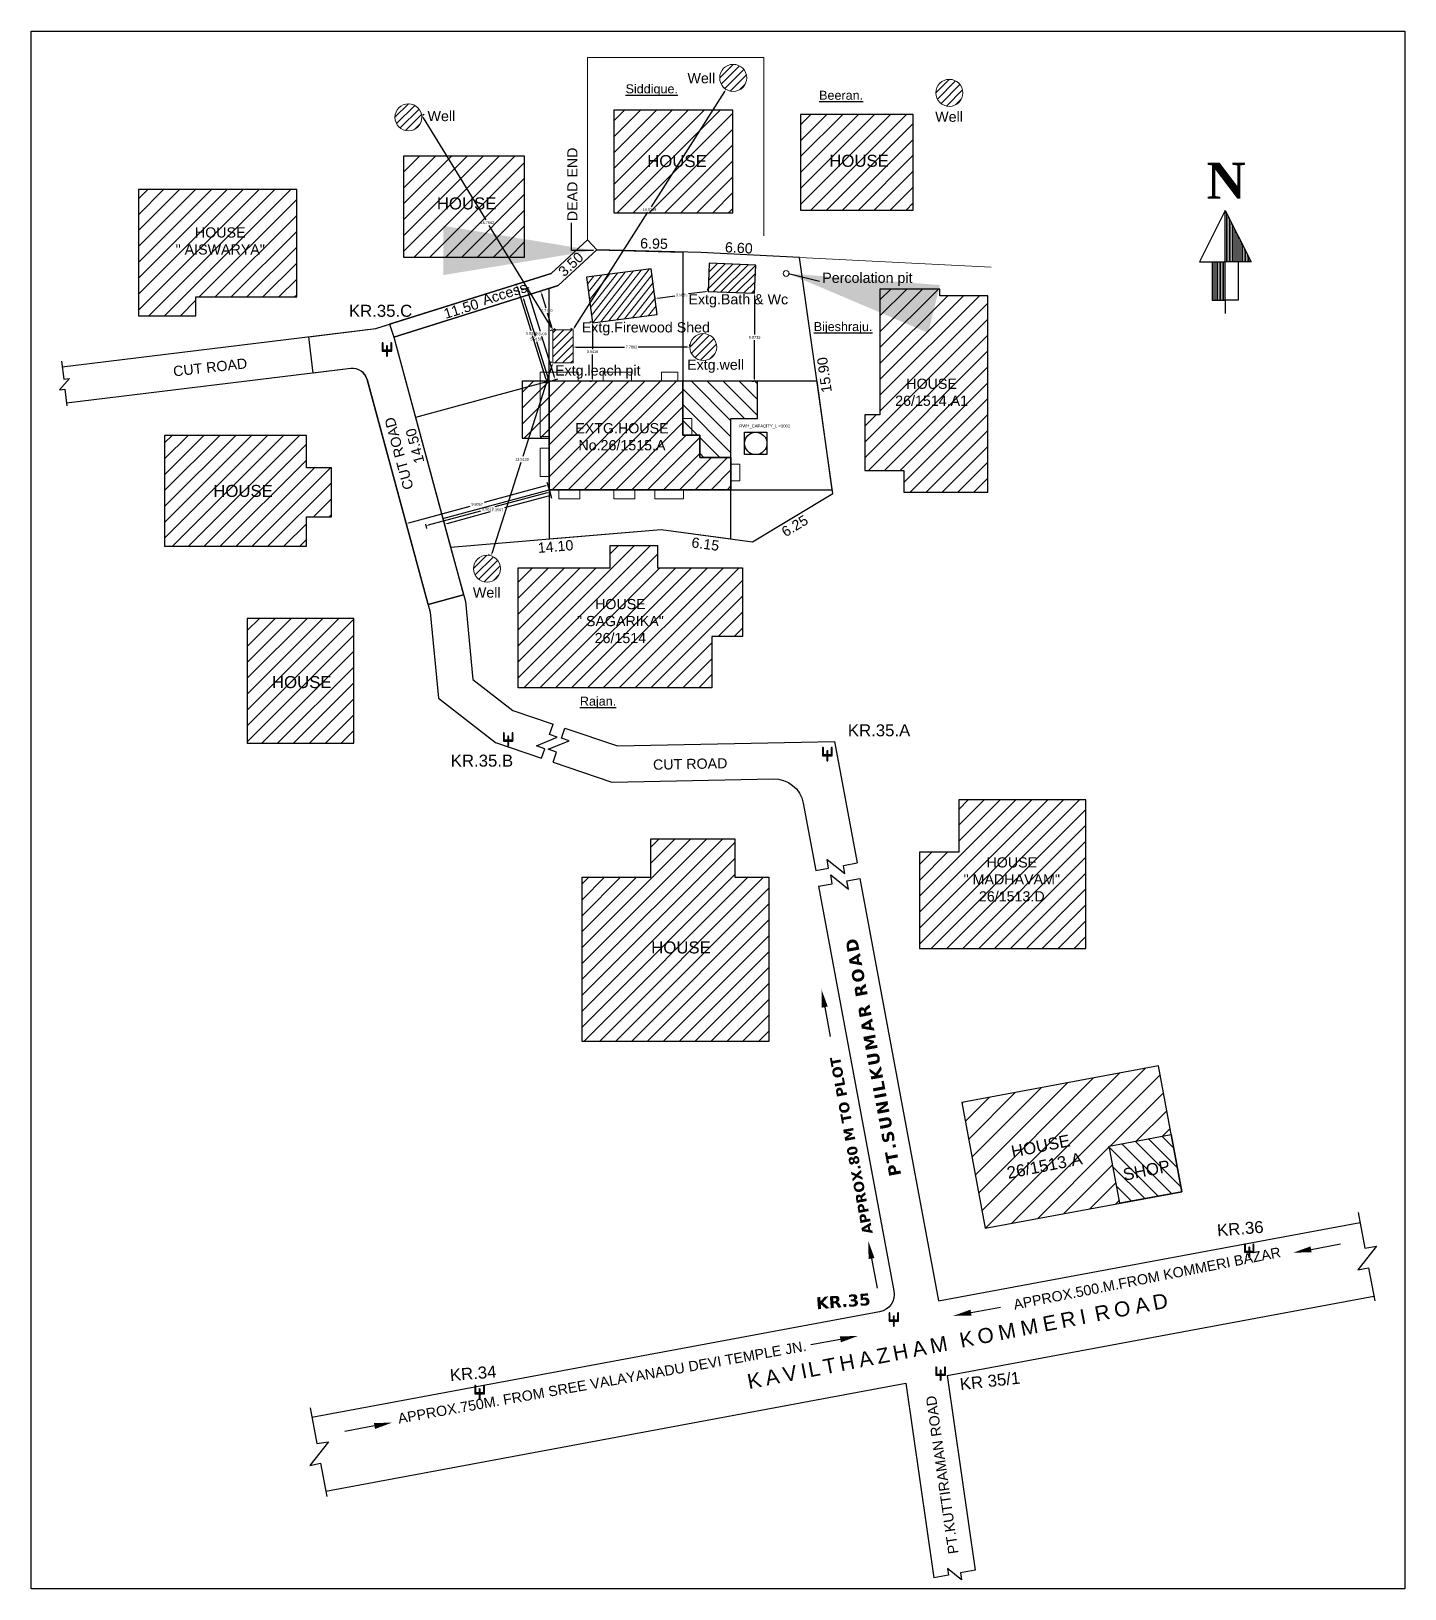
# Model space of a CAD drawing. Header units: metres. Extents: x 14 to 203, y 4 to 269.
# Drawn here: x 63.6 to 155.3, y 3.6 to 107.6 of the extents above; entities that cross this region are included whole.
import ezdxf

# ---------------------------------------------------------------- set-up
doc = ezdxf.new("R2010")
doc.units = ezdxf.units.M
doc.header["$MEASUREMENT"] = 0
doc.linetypes.add('ACAD_ISO02W100', pattern=[15, 12, -3])
for name, color, linetype, plot in [('BLK_1_COVERED_AREA', 140, 'Continuous', False), ('CULD_1', 6, 'Continuous', False), ('DIST_BETWEEN_BLK_2_BLK_1', 130, 'Continuous', False), ('DIST_BETWEEN_BLK_2_BLK_3', 130, 'Continuous', False), ('DIST_BETWEEN_BLK_3_BLK_1', 130, 'Continuous', False), ('DIST_CL_ROAD', 7, 'Continuous', False), ('DIST_WELL', 7, 'Continuous', False), ('LANE_1', 5, 'Continuous', False), ('PLOT_BOUNDARY', 70, 'Continuous', False), ('RWH', 130, 'Continuous', False), ('SHORTEST_DIST_TO_ROAD', 7, 'Continuous', False), ('WASTE_DISPOSAL', 7, 'Continuous', False), ('WELL', 7, 'Continuous', False)]:
    doc.layers.add(name, color=color, linetype=linetype, plot=plot)
for name, color, linetype in [('BLK_1_LVL_0_BLDG_FOOT_PRINT', 1, 'Continuous'), ('BLK_2_COVERED_AREA', 140, 'Continuous'), ('BLK_2_LVL_0_BLDG_FOOT_PRINT', 1, 'Continuous'), ('BLK_3_COVERED_AREA', 140, 'Continuous'), ('BLK_3_LVL_0_BLDG_FOOT_PRINT', 1, 'Continuous'), ('BLK_3_LVL_0_FRONT_YARD', 2, 'Continuous'), ('BLK_3_LVL_0_REAR_YARD', 11, 'Continuous'), ('BLK_3_LVL_0_SIDE_YARD1', 171, 'Continuous'), ('BLK_3_LVL_0_SIDE_YARD2', 102, 'Continuous'), ('BLK_3_MAX_HEIGHT_CAL', 7, 'Continuous'), ('BLK_3_SHADE_OVERHANG', 6, 'Continuous')]:
    doc.layers.add(name, color=color, linetype=linetype)
doc.styles.get("Standard").update_dxf_attribs({"font": 'ARIAL.TTF'})
doc.dimstyles.get("Standard").update_dxf_attribs({"dimtxt": 0.18, "dimasz": 0.18, "dimexe": 0.18, "dimexo": 0.0625, "dimgap": 0.09, "dimtad": 0, "dimtih": 1, "dimtoh": 1, "dimdec": 4, "dimzin": 0, "dimdsep": 46, "dimtxsty": 'Standard', "dimcen": 0.09, "dimadec": 0, "dimazin": 0, "dimtfac": 1, "dimtdec": 4, "dimtofl": 0, "dimtmove": 0, "dimatfit": 3, "dimfxl": 1, "dimtolj": 1, "dimtzin": 0, "dimarcsym": 0})
doc.dimstyles.new('two', dxfattribs={"dimtxt": 15, "dimasz": 10, "dimexe": 0.18, "dimexo": 0.0625, "dimgap": 0.09, "dimtad": 0, "dimdec": 0, "dimzin": 0, "dimdsep": 46, "dimtxsty": 'Standard', "dimcen": 0.09, "dimadec": 0, "dimazin": 0, "dimtfac": 1, "dimtdec": 0, "dimtofl": 0, "dimtmove": 0, "dimatfit": 3, "dimfxl": 0.18, "dimtolj": 1, "dimtzin": 0, "dimarcsym": 0})
pattern_1 = [(45, (-4723.24305, 377.61455), (-0.265165043, 0.265165043), [])]
pattern_2 = [(45, (-4723.24305, 377.61455), (-0.53033009, 0.53033009), [])]

msp = doc.modelspace()

# ---------------------------------------------------------------- texts
at = {"ltscale": 1.5}
for s, insert, char_height, width, attachment_point in [('\\A1;{\\LSiddique.}', (103.28073, 104.01739), 0.6, 3.0150414, 1), ('Well', (108.33439, 104.42158), 0.68, 2.0170148, 5), ('\\A1;{\\LBeeran.}', (116.19249, 103.5886), 0.6, 3.0150414, 1), ('Well', (90.99388, 101.89723), 0.68, 2.0170148, 5), ('Well', (124.86088, 101.85139), 0.68, 2.0170148, 5), ('HOUSE', (106.70969, 98.8926), 0.8, 1.032507, 5), ('HOUSE', (118.85539, 98.91217), 0.8, 1.032507, 5), ('HOUSE', (92.67835, 96.06688), 0.8, 1.032507, 5), ('HOUSE\\P" AISWARYA"', (76.24014, 94.47679), 0.68, 6.6242416, 2), ('\\A1;Percolation pit', (116.40192, 91.45116), 0.68, 7.3865228, 1), ('\\A1;Extg.Bath & Wc', (107.47572, 90.01821), 0.68, 7.3865228, 1), ('\\A1;Extg.Firewood Shed', (100.35785, 88.14659), 0.68, 9.6835609, 1), ('\\A1;{\\LBijeshraju.}', (115.83456, 88.1554), 0.6, 4.2691906, 1), ('\\A1;Extg.leach pit', (98.57646, 85.27098), 0.68, 6.7212225, 1), ('\\A1;Extg.well', (107.38679, 85.65534), 0.68, 4.297422, 1), ('HOUSE\\P26/1514.A1', (123.69677, 84.38245), 0.68, 4.3052381, 2), ('EXTG.HOUSE\\PNo.26/1515.A', (103.04023, 80.50289), 0.68, 1.032507, 5), ('HOUSE', (77.75997, 76.88819), 0.8, 1.032507, 5), ('Well', (94.0197, 70.10875), 0.68, 2.0170148, 5), ('HOUSE\\P" SAGARIKA"\\P26/1514', (102.93565, 69.68498), 0.68, 6.6242416, 2), ('HOUSE', (81.67831, 64.13223), 0.8, 1.032507, 5), ('\\A1;{\\LRajan.}', (100.2331, 63.16776), 0.6, 3.0150414, 1), ('HOUSE\\P" MADHAVAM"\\P26/1513.D', (129.04682, 52.45105), 0.68, 6.6242416, 2), ('HOUSE', (106.97871, 46.42951), 0.8, 1.032507, 5)]:
    msp.add_mtext(s, dxfattribs=dict(at, insert=insert, char_height=char_height, width=width, attachment_point=attachment_point))
for s, insert, char_height, width, attachment_point, rotation in [('\\A1;DEAD END', (99.73083, 97.34373), 0.68, 5.5489848, 5, 90), ('\\A1;KR.36', (145.87098, 27.39425), 0.8, 0.08, 9, 4.4740945), ('\\A1;{\\fVerdana|b1|i0|c0|p34;KR.35}', (119.65325, 22.56069), 0.8, 0.08, 9, 4.4740945), ('\\A1;KR.34', (94.69008, 17.73724), 0.8, 0.08, 9, 4.4740945)]:
    msp.add_mtext(s, dxfattribs=dict(at, insert=insert, char_height=char_height, width=width, attachment_point=attachment_point, rotation=rotation))
at = {"ltscale": 2, "insert": (142.03865, 98.78368), "char_height": 2.4, "width": 2.5320436, "attachment_point": 1}
msp.add_mtext('{\\fDutch801 Rm BT|b1|i0|c0|p18;N}', dxfattribs=at)
at = {"ltscale": 1.5}
for s, insert, char_height, attachment_point, rotation in [('\\A1;6.95', (105.17787, 93.38929), 0.68, 5, 358.5696649), ('\\A1;3.50', (99.63206, 92.01009), 0.68, 5, 42.7683055), ('\\A1;6.60', (110.8389, 93.10498), 0.68, 5, 357.1046018), ('\\A1;Access', (95.21015, 90.05158), 0.68, 5, 17.4307101), ('\\A1;11.50', (92.31344, 89.04153), 0.68, 5, 17.4307101), ('\\A1;CUT ROAD', (75.56463, 85.13621), 0.68, 5, 6.3938049), ('\\A1;15.90', (116.54894, 84.63163), 0.68, 5, 98.0012032), ('\\A1;CUT ROAD', (88.16949, 79.39077), 0.68, 5, 105.169555), ('\\A1;14.50', (89.23454, 79.89485), 0.68, 5, 105.169555), ('\\A1;6.25', (114.57153, 74.55811), 0.68, 5, 31.0657981), ('\\A1;6.15', (108.60641, 73.34436), 0.68, 5, 352.27754), ('\\A1;14.10', (98.60929, 73.18344), 0.68, 5, 4.7411094), ('\\A1;CUT ROAD', (107.59309, 58.67547), 0.68, 5, 1.1706142), ('\\A1;{\\fVerdana|b1|i0|c0|p34;\\T1.15;PT.SUNILKUMAR ROAD}', (119.80227, 39.16749), 0.8, 5, 100.5355863), ('\\A1;{\\fVerdana|b1|i0|c0|p34;APPROX.80 M TO PLOT}', (118.34617, 33.22305), 0.68, 5, 100.5355863), ('\\A1;KR 35/1', (129.55285, 18.13788), 0.8, 3, 6.3533518), ('\\A1;PT.KUTTIRAMAN ROAD', (124.40652, 11.24957), 0.68, 5, 98.1806505)]:
    msp.add_mtext(s, dxfattribs=dict(at, insert=insert, char_height=char_height, attachment_point=attachment_point, rotation=rotation))
at = {"ltscale": 1.5, "char_height": 0.8}
for s, insert, attachment_point in [('\\A1;KR.35.C', (89.04794, 88.49628), 9), ('\\A1;KR.35.A', (118.11064, 61.32172), 1), ('\\A1;KR.35.B', (95.78002, 58.48678), 9)]:
    msp.add_mtext(s, dxfattribs=dict(at, insert=insert, attachment_point=attachment_point))
at = {"ltscale": 2, "attachment_point": 5}
for s, insert, char_height, width, rotation in [('HOUSE\\P26/1513.A', (131.10003, 32.53018), 0.8, 8.5774228, 11.2011999), ('SHOP', (138.03238, 31.56568), 0.8, 3.9588018, 11.2011999), ('APPROX.500.M.FROM KOMMERI BAZAR', (138.07545, 24.35563), 0.68, 19.6957041, 11.2011999), ('{\\T1.3;KAVILTHAZHAM KOMMERI ROAD}', (125.57808, 20.20582), 1, 28.1603687, 11.0096449), ('APPROX.750M. FROM SREE VALAYANADU DEVI TEMPLE JN.', (101.71242, 17.42772), 0.68, 31.0201218, 10.128623)]:
    msp.add_mtext(s, dxfattribs=dict(at, insert=insert, char_height=char_height, width=width, rotation=rotation))
at = {"layer": 'RWH', "ltscale": 1.5, "insert": (112.56702, 81.32443), "char_height": 0.2, "width": 3.4844712, "attachment_point": 2}
msp.add_mtext('{\\fArial|b0|i0|c186|p34;RWH_CAPACITY_L =}3002', dxfattribs=at)

# ---------------------------------------------------------------- blocks, each defined once
blk = doc.blocks.new('*D89')
at = {"layer": 'Defpoints', "color": 0, "transparency": 16777216}
for p in [(99.78, 86.49), (99.78, 86.49), (107.56, 86.49)]:
    blk.add_point(p, dxfattribs=at)
at = {"layer": 'DIST_WELL', "color": 0, "lineweight": -2, "transparency": 16777216}
for p, q in [((99.78, 86.55), (99.78, 86.67)), ((99.96, 86.49), (103.21, 86.49)), ((107.38, 86.49), (104.13, 86.49)), ((107.56, 86.55), (107.56, 86.67))]:
    blk.add_line(p, q, dxfattribs=at)
at = {"layer": 'DIST_WELL', "color": 0, "transparency": 16777216}
for points in [[(99.96, 86.52), (99.96, 86.46), (99.78, 86.49)], [(107.38, 86.52), (107.38, 86.46), (107.56, 86.49)]]:
    blk.add_solid(points, dxfattribs=at)
at = {"layer": 'DIST_WELL', "color": 0, "transparency": 16777216, "insert": (103.67, 86.49), "char_height": 0.18, "attachment_point": 5}
blk.add_mtext('\\A1;7.7862', dxfattribs=at)
blk = doc.blocks.new('*D90')
at = {"layer": 'Defpoints', "color": 0, "transparency": 16777216}
for p in [(97.61, 90.22), (97.61, 90.22), (98.43, 87.64)]:
    blk.add_point(p, dxfattribs=at)
at = {"layer": 'DIST_WELL', "color": 0, "lineweight": -2, "transparency": 16777216}
for p, q in [((97.55, 90.2), (97.44, 90.17)), ((97.67, 90.05), (97.96, 89.11)), ((98.37, 87.81), (98.08, 88.75)), ((98.37, 87.62), (98.25, 87.58))]:
    blk.add_line(p, q, dxfattribs=at)
at = {"layer": 'DIST_WELL', "color": 0, "transparency": 16777216}
for points in [[(97.7, 90.06), (97.64, 90.04), (97.61, 90.22)], [(98.4, 87.82), (98.34, 87.8), (98.43, 87.64)]]:
    blk.add_solid(points, dxfattribs=at)
at = {"layer": 'DIST_WELL', "color": 0, "transparency": 16777216, "insert": (98.02, 88.93), "char_height": 0.18, "attachment_point": 5}
blk.add_mtext('\\A1;2.7110', dxfattribs=at)
blk = doc.blocks.new('*D91')
at = {"layer": 'Defpoints', "color": 0, "transparency": 16777216}
for p in [(89.69, 101.93), (89.69, 101.93), (98.43, 87.64)]:
    blk.add_point(p, dxfattribs=at)
at = {"layer": 'DIST_WELL', "color": 0, "lineweight": -2, "transparency": 16777216}
for p, q in [((89.74, 101.97), (89.84, 102.03)), ((89.78, 101.78), (93.95, 94.97)), ((98.33, 87.79), (94.17, 94.6)), ((98.48, 87.67), (98.58, 87.73))]:
    blk.add_line(p, q, dxfattribs=at)
at = {"layer": 'DIST_WELL', "color": 0, "transparency": 16777216}
for points in [[(89.81, 101.8), (89.76, 101.76), (89.69, 101.93)], [(98.36, 87.81), (98.31, 87.77), (98.43, 87.64)]]:
    blk.add_solid(points, dxfattribs=at)
at = {"layer": 'DIST_WELL', "color": 0, "transparency": 16777216, "insert": (94.06, 94.79), "char_height": 0.18, "attachment_point": 5}
blk.add_mtext('\\A1;16.7562', dxfattribs=at)
blk = doc.blocks.new('*D92')
at = {"layer": 'Defpoints', "color": 0, "transparency": 16777216}
for p in [(109.98, 103.69), (109.98, 103.69), (99.78, 87.64)]:
    blk.add_point(p, dxfattribs=at)
at = {"layer": 'DIST_WELL', "color": 0, "lineweight": -2, "transparency": 16777216}
for p, q in [((109.88, 103.54), (104.99, 95.84)), ((109.93, 103.72), (109.83, 103.79)), ((99.87, 87.79), (104.76, 95.48)), ((99.72, 87.67), (99.62, 87.73))]:
    blk.add_line(p, q, dxfattribs=at)
at = {"layer": 'DIST_WELL', "color": 0, "transparency": 16777216}
for points in [[(109.86, 103.55), (109.91, 103.52), (109.98, 103.69)], [(99.85, 87.8), (99.9, 87.77), (99.78, 87.64)]]:
    blk.add_solid(points, dxfattribs=at)
at = {"layer": 'DIST_WELL', "color": 0, "transparency": 16777216, "insert": (104.88, 95.66), "char_height": 0.18, "attachment_point": 5}
blk.add_mtext('\\A1;19.0209', dxfattribs=at)
blk = doc.blocks.new('*D93')
at = {"layer": 'Defpoints', "color": 0, "transparency": 16777216}
for p in [(98.43, 85.44), (94.31, 72.56), (94.31, 72.56)]:
    blk.add_point(p, dxfattribs=at)
at = {"layer": 'DIST_WELL', "color": 0, "lineweight": -2, "transparency": 16777216}
for p, q in [((98.37, 85.26), (96.43, 79.18)), ((98.37, 85.46), (98.25, 85.49)), ((94.37, 72.74), (96.31, 78.82)), ((94.25, 72.58), (94.14, 72.62))]:
    blk.add_line(p, q, dxfattribs=at)
at = {"layer": 'DIST_WELL', "color": 0, "transparency": 16777216}
for points in [[(98.34, 85.27), (98.4, 85.26), (98.43, 85.44)], [(94.34, 72.74), (94.39, 72.73), (94.31, 72.56)]]:
    blk.add_solid(points, dxfattribs=at)
at = {"layer": 'DIST_WELL', "color": 0, "transparency": 16777216, "insert": (96.37, 79), "char_height": 0.18, "attachment_point": 5}
blk.add_mtext('\\A1;13.5133', dxfattribs=at)
blk = doc.blocks.new('*D94')
at = {"layer": 'Defpoints', "color": 0, "transparency": 16777216}
for p in [(98.19, 76.97), (91.09, 75.05), (91.19, 74.67)]:
    blk.add_point(p, dxfattribs=at)
at = {"layer": 'SHORTEST_DIST_TO_ROAD', "color": 0, "lineweight": -2, "transparency": 16777216}
for p, q in [((98.21, 76.91), (98.34, 76.42)), ((98.12, 76.55), (95.21, 75.76)), ((91.11, 74.99), (91.24, 74.5)), ((91.37, 74.72), (94.28, 75.51))]:
    blk.add_line(p, q, dxfattribs=at)
at = {"layer": 'SHORTEST_DIST_TO_ROAD', "color": 0, "transparency": 16777216}
for points in [[(98.11, 76.58), (98.13, 76.52), (98.29, 76.6)], [(91.36, 74.75), (91.38, 74.69), (91.19, 74.67)]]:
    blk.add_solid(points, dxfattribs=at)
at = {"layer": 'SHORTEST_DIST_TO_ROAD', "color": 0, "transparency": 16777216, "insert": (94.74, 75.63), "char_height": 0.18, "attachment_point": 5}
blk.add_mtext('\\A1;7.3567', dxfattribs=at)
blk = doc.blocks.new('*D66')
at = {"layer": 'Defpoints', "color": 0, "transparency": 16777216}
for p in [(98.19, 76.97), (89.91, 74.73), (89.95, 74.57)]:
    blk.add_point(p, dxfattribs=at)
at = {"layer": 'DIST_CL_ROAD', "color": 0, "lineweight": -2, "transparency": 16777216}
for p, q in [((98.21, 76.91), (98.28, 76.64)), ((98.06, 76.77), (94.56, 75.82)), ((90.13, 74.62), (93.63, 75.57)), ((89.93, 74.67), (90, 74.39))]:
    blk.add_line(p, q, dxfattribs=at)
at = {"layer": 'DIST_CL_ROAD', "color": 0, "transparency": 16777216}
for points in [[(98.05, 76.8), (98.07, 76.74), (98.24, 76.81)], [(90.12, 74.64), (90.13, 74.59), (89.95, 74.57)]]:
    blk.add_solid(points, dxfattribs=at)
at = {"layer": 'DIST_CL_ROAD', "color": 0, "transparency": 16777216, "insert": (94.09, 75.69), "char_height": 0.18, "attachment_point": 5}
blk.add_mtext('\\A1;8.5817', dxfattribs=at)
blk = doc.blocks.new('*D96')
at = {"layer": 'Defpoints', "color": 0, "transparency": 16777216}
for p in [(96.42, 89.85), (96.42, 89.85), (98.19, 84.2)]:
    blk.add_point(p, dxfattribs=at)
at = {"layer": 'SHORTEST_DIST_TO_ROAD', "color": 0, "lineweight": -2, "transparency": 16777216}
for p, q in [((96.36, 89.83), (96.25, 89.79)), ((96.47, 89.68), (97.25, 87.21)), ((98.14, 84.38), (97.36, 86.84)), ((98.13, 84.19), (98.02, 84.15))]:
    blk.add_line(p, q, dxfattribs=at)
at = {"layer": 'SHORTEST_DIST_TO_ROAD', "color": 0, "transparency": 16777216}
for points in [[(96.5, 89.69), (96.45, 89.67), (96.42, 89.85)], [(98.17, 84.39), (98.11, 84.37), (98.19, 84.2)]]:
    blk.add_solid(points, dxfattribs=at)
at = {"layer": 'SHORTEST_DIST_TO_ROAD', "color": 0, "transparency": 16777216, "insert": (97.31, 87.03), "char_height": 0.18, "attachment_point": 5}
blk.add_mtext('\\A1;5.9150', dxfattribs=at)
blk = doc.blocks.new('*D98')
at = {"layer": 'Defpoints', "color": 0, "transparency": 16777216}
for p in [(96.28, 90.28), (96.69, 90.41), (98.19, 84.2)]:
    blk.add_point(p, dxfattribs=at)
at = {"layer": 'DIST_CL_ROAD', "color": 0, "lineweight": -2, "transparency": 16777216}
for p, q in [((96.34, 90.3), (96.86, 90.46)), ((96.74, 90.24), (97.58, 87.55)), ((98.54, 84.5), (97.7, 87.19)), ((98.25, 84.22), (98.76, 84.38))]:
    blk.add_line(p, q, dxfattribs=at)
at = {"layer": 'DIST_CL_ROAD', "color": 0, "transparency": 16777216}
for points in [[(96.77, 90.25), (96.71, 90.23), (96.69, 90.41)], [(98.57, 84.51), (98.51, 84.49), (98.59, 84.33)]]:
    blk.add_solid(points, dxfattribs=at)
at = {"layer": 'DIST_CL_ROAD', "color": 0, "transparency": 16777216, "insert": (97.64, 87.37), "char_height": 0.18, "attachment_point": 5}
blk.add_mtext('\\A1;6.3700', dxfattribs=at)
blk = doc.blocks.new('*D99')
at = {"layer": 'BLK_3_MAX_HEIGHT_CAL', "color": 0, "lineweight": -2, "transparency": 16777216}
for p, q in [((97.94, 77.23), (93.84, 76.12)), ((98.18, 77.04), (98.06, 77.46)), ((88.82, 74.76), (92.91, 75.87)), ((88.71, 74.47), (88.6, 74.89))]:
    blk.add_line(p, q, dxfattribs=at)
at = {"layer": 'BLK_3_MAX_HEIGHT_CAL', "color": 0, "transparency": 16777216}
for points in [[(97.93, 77.26), (97.94, 77.21), (98.11, 77.28)], [(88.81, 74.79), (88.83, 74.73), (88.64, 74.72)]]:
    blk.add_solid(points, dxfattribs=at)
at = {"layer": 'Defpoints', "color": 0, "transparency": 16777216}
for p in [(98.19, 76.97), (88.64, 74.72), (88.73, 74.41)]:
    blk.add_point(p, dxfattribs=at)
at = {"layer": 'BLK_3_MAX_HEIGHT_CAL', "color": 0, "transparency": 16777216, "insert": (93.38, 76), "char_height": 0.18, "attachment_point": 5}
blk.add_mtext('\\A1;9.8067', dxfattribs=at)
blk = doc.blocks.new('*D100')
at = {"layer": 'BLK_3_MAX_HEIGHT_CAL', "color": 0, "lineweight": -2, "transparency": 16777216}
for p, q in [((96.09, 90.7), (95.82, 90.61)), ((96.05, 90.5), (96.96, 87.59)), ((97.98, 84.33), (97.07, 87.23)), ((98.13, 84.19), (97.87, 84.1))]:
    blk.add_line(p, q, dxfattribs=at)
at = {"layer": 'BLK_3_MAX_HEIGHT_CAL', "color": 0, "transparency": 16777216}
for points in [[(96.08, 90.51), (96.02, 90.49), (95.99, 90.67)], [(98.01, 84.34), (97.96, 84.32), (98.04, 84.16)]]:
    blk.add_solid(points, dxfattribs=at)
at = {"layer": 'Defpoints', "color": 0, "transparency": 16777216}
for p in [(95.99, 90.67), (96.15, 90.72), (98.19, 84.2)]:
    blk.add_point(p, dxfattribs=at)
at = {"layer": 'BLK_3_MAX_HEIGHT_CAL', "color": 0, "transparency": 16777216, "insert": (97.02, 87.41), "char_height": 0.18, "attachment_point": 5}
blk.add_mtext('\\A1;6.8250', dxfattribs=at)
blk = doc.blocks.new('*D104')
at = {"layer": 'Defpoints', "color": 0, "transparency": 16777216}
for p in [(105.25, 89.74), (105.25, 89.74), (108.79, 90.2)]:
    blk.add_point(p, dxfattribs=at)
at = {"layer": 'DIST_BETWEEN_BLK_2_BLK_1', "color": 0, "lineweight": -2, "transparency": 16777216}
for p, q in [((105.25, 89.8), (105.23, 89.92)), ((105.43, 89.76), (106.56, 89.91)), ((108.61, 90.18), (107.49, 90.03)), ((108.78, 90.26), (108.77, 90.38))]:
    blk.add_line(p, q, dxfattribs=at)
at = {"layer": 'DIST_BETWEEN_BLK_2_BLK_1', "color": 0, "transparency": 16777216}
for points in [[(105.43, 89.79), (105.44, 89.73), (105.25, 89.74)], [(108.61, 90.21), (108.62, 90.15), (108.79, 90.2)]]:
    blk.add_solid(points, dxfattribs=at)
at = {"layer": 'DIST_BETWEEN_BLK_2_BLK_1', "color": 0, "transparency": 16777216, "insert": (107.02, 89.97), "char_height": 0.18, "attachment_point": 5}
blk.add_mtext('\\A1;3.5685', dxfattribs=at)
blk = doc.blocks.new('*D105')
at = {"layer": 'Defpoints', "color": 0, "transparency": 16777216}
for p in [(111.89, 90.08), (111.89, 84.2), (111.89, 84.2)]:
    blk.add_point(p, dxfattribs=at)
at = {"layer": 'DIST_BETWEEN_BLK_3_BLK_1', "color": 0, "lineweight": -2, "transparency": 16777216}
for p, q in [((111.83, 90.08), (111.71, 90.08)), ((111.89, 89.9), (111.89, 87.32)), ((111.89, 84.38), (111.89, 86.96)), ((111.83, 84.2), (111.71, 84.2))]:
    blk.add_line(p, q, dxfattribs=at)
at = {"layer": 'DIST_BETWEEN_BLK_3_BLK_1', "color": 0, "transparency": 16777216}
for points in [[(111.86, 89.9), (111.92, 89.9), (111.89, 90.08)], [(111.86, 84.38), (111.92, 84.38), (111.89, 84.2)]]:
    blk.add_solid(points, dxfattribs=at)
at = {"layer": 'DIST_BETWEEN_BLK_3_BLK_1', "color": 0, "transparency": 16777216, "insert": (111.89, 87.14), "char_height": 0.18, "attachment_point": 5}
blk.add_mtext('\\A1;5.8735', dxfattribs=at)
blk = doc.blocks.new('*D106')
at = {"layer": 'Defpoints', "color": 0, "transparency": 16777216}
for p in [(101.07, 88.15), (101.07, 84.2), (101.07, 84.2)]:
    blk.add_point(p, dxfattribs=at)
at = {"layer": 'DIST_BETWEEN_BLK_2_BLK_3', "color": 0, "lineweight": -2, "transparency": 16777216}
for p, q in [((101.01, 88.15), (100.89, 88.15)), ((101.07, 87.97), (101.07, 86.36)), ((101.07, 84.38), (101.07, 85.99)), ((101.01, 84.2), (100.89, 84.2))]:
    blk.add_line(p, q, dxfattribs=at)
at = {"layer": 'DIST_BETWEEN_BLK_2_BLK_3', "color": 0, "transparency": 16777216}
for points in [[(101.04, 87.97), (101.1, 87.97), (101.07, 88.15)], [(101.04, 84.38), (101.1, 84.38), (101.07, 84.2)]]:
    blk.add_solid(points, dxfattribs=at)
at = {"layer": 'DIST_BETWEEN_BLK_2_BLK_3', "color": 0, "transparency": 16777216, "insert": (101.07, 86.18), "char_height": 0.18, "attachment_point": 5}
blk.add_mtext('\\A1;3.9419', dxfattribs=at)

# ---------------------------------------------------------------- dimensions: what is measured, and where the dimension line sits
at = {"layer": 'BLK_3_MAX_HEIGHT_CAL', "color": 5}
dim = msp.add_aligned_dim(p1=(98.19203, 84.20472), p2=(96.1476, 90.71627), distance=0.16067, dimstyle='Standard', dxfattribs=at)
dim.commit()
dim.dimension.update_dxf_attribs({"geometry": '*D100', "text_midpoint": (97.01652, 87.41236)})
at = {"layer": 'BLK_3_MAX_HEIGHT_CAL', "color": 6}
dim = msp.add_aligned_dim(p1=(98.19203, 76.97472), p2=(88.72701, 74.40853), distance=-0.31774, dimstyle='Standard', dxfattribs=at)
dim.commit()
dim.dimension.update_dxf_attribs({"geometry": '*D99', "text_midpoint": (93.37638, 75.99829)})
at = {"layer": 'DIST_BETWEEN_BLK_2_BLK_1'}
dim = msp.add_aligned_dim(p1=(108.79173, 90.20212), p2=(105.25311, 89.74093), distance=0, dimstyle='Standard', dxfattribs=at)
dim.commit()
dim.dimension.update_dxf_attribs({"geometry": '*D104', "text_midpoint": (107.02242, 89.97153)})
at = {"layer": 'DIST_BETWEEN_BLK_2_BLK_3'}
dim = msp.add_aligned_dim(p1=(101.07411, 88.14659), p2=(101.07411, 84.20472), distance=0, dimstyle='Standard', dxfattribs=at)
dim.commit()
dim.dimension.update_dxf_attribs({"geometry": '*D106', "text_midpoint": (101.07411, 86.17565)})
at = {"layer": 'DIST_BETWEEN_BLK_3_BLK_1'}
dim = msp.add_aligned_dim(p1=(111.88926, 90.07819), p2=(111.88926, 84.20472), distance=0, dimstyle='Standard', dxfattribs=at)
dim.commit()
dim.dimension.update_dxf_attribs({"geometry": '*D105', "text_midpoint": (111.88926, 87.14145)})
at = {"layer": 'DIST_CL_ROAD', "color": 5}
dim = msp.add_aligned_dim(p1=(98.192033, 84.204716), p2=(96.283898, 90.282164), distance=-0.420481, dimstyle='Standard', dxfattribs=at)
dim.commit()
dim.dimension.update_dxf_attribs({"geometry": '*D98', "text_midpoint": (97.639138, 87.369396)})
at = {"layer": 'DIST_CL_ROAD', "color": 6}
dim = msp.add_aligned_dim(p1=(98.19203, 76.97472), p2=(89.90933, 74.72908), distance=0.16694, dimstyle='Standard', dxfattribs=at)
dim.commit()
dim.dimension.update_dxf_attribs({"geometry": '*D66', "text_midpoint": (94.09436, 75.69078)})
at = {"layer": 'DIST_WELL', "color": 8}
for p1, p2, picture, middle in [((99.77546, 87.63618), (109.97798, 103.68929), '*D92', (104.87672, 95.66273)), ((98.42546, 87.63618), (89.68803, 101.93395), '*D91', (94.05674, 94.78506)), ((107.56169, 86.48702), (99.77546, 86.48702), '*D89', (103.66858, 86.48702)), ((98.42546, 85.43618), (94.31134, 72.56437), '*D93', (96.3684, 79.00027))]:
    dim = msp.add_aligned_dim(p1=p1, p2=p2, distance=0, dimstyle='Standard', dxfattribs=at)
    dim.commit()
    dim.dimension.update_dxf_attribs({"geometry": picture, "text_midpoint": middle})
at = {"layer": 'DIST_WELL', "color": 9}
dim = msp.add_aligned_dim(p1=(98.42546, 87.63618), p2=(97.61338, 90.22268), distance=0, dimstyle='Standard', dxfattribs=at)
dim.commit()
dim.dimension.update_dxf_attribs({"geometry": '*D90', "text_midpoint": (98.01942, 88.92943)})
at = {"layer": 'SHORTEST_DIST_TO_ROAD', "color": 5}
dim = msp.add_aligned_dim(p1=(98.19203, 84.20472), p2=(96.42019, 89.84806), distance=0, dimstyle='Standard', dxfattribs=at)
dim.commit()
dim.dimension.update_dxf_attribs({"geometry": '*D96', "text_midpoint": (97.30611, 87.02639)})
at = {"layer": 'SHORTEST_DIST_TO_ROAD', "color": 6}
dim = msp.add_aligned_dim(p1=(98.19203, 76.97472), p2=(91.09164, 75.04963), distance=0.39203, dimstyle='Standard', dxfattribs=at)
dim.commit()
dim.dimension.update_dxf_attribs({"geometry": '*D94', "text_midpoint": (94.74442, 75.63381)})

# ---------------------------------------------------------------- hatches: boundary and pattern name
at = {"lineweight": 9, "ltscale": 1.5}
h = msp.add_hatch(dxfattribs=at)
h.set_pattern_fill('ANSI31', color=256, scale=3, style=0)
h.set_pattern_definition([(45, (-4721.244, 395.5764), (-0.265165043, 0.265165043), [])])
h.paths.add_polyline_path([(111.36073, 104.44886, 1), (109.56073, 104.44886, 1)])
h = msp.add_hatch(dxfattribs=at)
h.set_pattern_fill('ANSI31', color=256, scale=3, style=0)
h.set_pattern_definition([(45, (-4706.82622, 394.57726), (-0.265165043, 0.265165043), [])])
h.paths.add_polyline_path([(125.77853, 103.44973, 1), (123.97853, 103.44973, 1)])
h = msp.add_hatch(dxfattribs=at)
h.set_pattern_fill('ANSI31', color=256, scale=3, style=0)
h.set_pattern_definition([(45, (-4742.90914, 392.9449), (-0.265165043, 0.265165043), [])])
h.paths.add_polyline_path([(89.69561, 101.81739, 1), (87.89561, 101.81739, 1)])
h = msp.add_hatch(dxfattribs=at)
h.set_pattern_fill('ANSI31', color=256, scale=6, style=0)
h.set_pattern_definition(pattern_2)
h.paths.add_polyline_path([(110.44067, 95.44573), (110.44067, 102.29958), (102.49451, 102.29958), (102.49451, 95.44573)])
h.paths.add_polyline_path([(107.15595, 100.28167), (108.55389, 102.48126), (109.48889, 101.88702), (108.09095, 99.68743)], flags=9)
h.paths.add_polyline_path([(104.62091, 99.50925), (108.79848, 99.50925), (108.79848, 98.27594), (104.62091, 98.27594)], flags=24)
h = msp.add_hatch(dxfattribs=at)
h.set_pattern_fill('ANSI31', color=256, scale=6, style=0)
h.set_pattern_definition(pattern_2)
h.paths.add_polyline_path([(122.47773, 95.62391), (122.47773, 102.00213), (114.96033, 102.00213), (114.96033, 95.62391)])
h.paths.add_polyline_path([(116.74298, 99.52608), (120.96781, 99.52608), (120.96781, 98.29825), (116.74298, 98.29825)], flags=24)
h = msp.add_hatch(dxfattribs=at)
h.set_pattern_fill('ANSI31', color=256, scale=6, style=0)
h.set_pattern_definition(pattern_2)
h.paths.add_polyline_path([(88.47309, 99.22865), (88.47309, 92.49193), (96.54697, 92.49193), (96.54697, 99.22865)])
h.paths.add_polyline_path([(94.15452, 94.88876), (95.60918, 92.73893), (94.68898, 92.11629), (93.23432, 94.26612)], flags=9)
h.paths.add_polyline_path([(90.58957, 96.68353), (94.76714, 96.68353), (94.76714, 95.45022), (90.58957, 95.45022)], flags=24)
h = msp.add_hatch(dxfattribs=at)
h.set_pattern_fill('ANSI31', color=256, scale=6, style=0)
h.set_pattern_definition(pattern_2)
h.paths.add_polyline_path([(70.78007, 97.00301), (70.78007, 88.57924), (74.61539, 88.57924), (74.61539, 89.83294), (81.3383, 89.83294), (81.3383, 97.00301)])
h.paths.add_polyline_path([(73.00238, 94.64679), (79.47791, 94.64679), (79.47791, 92.45464), (73.00238, 92.45464)], flags=24)
at = {"lineweight": 5, "ltscale": 2}
h = msp.add_hatch(dxfattribs=at)
h.set_pattern_fill('ANSI31', color=256, scale=0.784, angle=225, style=0)
h.set_pattern_definition([(270, (229.90258, -32.17085), (0.098, -1e-16), [])])
h.paths.add_polyline_path([(143.29282, 95.59945), (143.29282, 92.17465), (145.02649, 92.17465)])
h.paths.add_polyline_path([(143.29282, 89.62622), (143.29282, 92.17465), (142.42598, 92.17465), (142.42598, 89.62622)])
at = {"lineweight": 9, "ltscale": 1.5}
h = msp.add_hatch(dxfattribs=at)
h.set_pattern_fill('ANSI31', color=256, scale=3, angle=7, style=0)
h.set_pattern_definition([(52, (-4723.24305, 377.61455), (-0.295504033, 0.230873053), [])])
h.paths.add_polyline_path([(105.39356, 88.66329), (104.9968, 91.70755), (100.68328, 91.14537), (101.08004, 88.10111)])
h = msp.add_hatch(dxfattribs=at)
h.set_pattern_fill('ANSI31', color=256, scale=3, style=0)
h.set_pattern_definition(pattern_1)
h.paths.add_polyline_path([(111.88926, 90.07819), (111.96441, 91.95669), (108.86689, 92.08062), (108.79173, 90.20212)])
h = msp.add_hatch(dxfattribs=at)
h.set_pattern_fill('ANSI31', color=256, scale=6, style=0)
h.set_pattern_definition(pattern_2)
h.paths.add_polyline_path([(120.25354, 90.36054), (120.25354, 81.96054), (119.25354, 81.96054), (119.25354, 78.26054), (121.85354, 78.26054), (121.85354, 76.81054), (127.45354, 76.81054), (127.45354, 89.91054), (124.25354, 89.91054), (124.25354, 90.36054)])
h.paths.add_polyline_path([(120.83006, 84.55245), (126.56348, 84.55245), (126.56348, 82.21553), (120.83006, 82.21553)], flags=24)
h = msp.add_hatch(dxfattribs=at)
h.set_pattern_fill('ANSI31', color=256, scale=3, style=0)
h.set_pattern_definition(pattern_1)
h.paths.add_polyline_path([(99.77546, 87.63618), (98.42546, 87.63618), (98.42546, 85.43618), (99.77546, 85.43618)])
h = msp.add_hatch(dxfattribs=at)
h.set_pattern_fill('ANSI31', color=256, scale=3, style=0)
h.set_pattern_definition(pattern_1)
h.paths.add_polyline_path([(109.36169, 86.48702, 1), (107.56169, 86.48702, 1)])
at = {"ltscale": 1.5}
h = msp.add_hatch(dxfattribs=at)
h.set_pattern_fill('ANSI31', color=256, scale=0.2, angle=90, style=0)
h.set_pattern_definition([(135, (-1337.908458, -2982.512028), (-0.01767766953, -0.01767766953), [])])
h.paths.add_polyline_path([(87.32866, 86.54291, -1), (87.38866, 86.54291), (87.38866, 86.28282), (87.61686, 86.28282), (87.61686, 86.75035, -1), (87.67686, 86.75035), (87.67686, 86.22282), (87.38866, 86.22282), (87.38866, 85.91329, -1), (87.32866, 85.91329), (87.32866, 86.22282), (87.04047, 86.22282), (87.04047, 86.75035, -1), (87.10047, 86.75035), (87.10047, 86.28282), (87.32866, 86.28282)])
at = {"lineweight": 9, "ltscale": 1.5}
h = msp.add_hatch(dxfattribs=at)
h.set_pattern_fill('ANSI31', color=256, scale=6, style=0)
h.set_pattern_definition([(45, (-4529.4388, 480.9202), (-0.53033009, 0.53033009), [])])
h.paths.add_polyline_path([(98.19203, 84.20472), (96.39203, 84.20472), (96.39203, 80.41472), (98.19203, 80.41472)])
h.paths.add_polyline_path([(110.31203, 76.97472), (110.31203, 79.12472), (108.23203, 79.12472), (108.23203, 80.61472), (107.10203, 80.61472), (107.10203, 84.20472), (98.19203, 84.20472), (98.19203, 76.97472)])
h.paths.add_polyline_path([(99.63212, 81.67135), (106.44833, 81.67135), (106.44833, 79.33443), (99.63212, 79.33443)], flags=24)
h = msp.add_hatch(dxfattribs=at)
h.set_pattern_fill('ANSI31', color=256, scale=6, angle=270, style=0)
h.set_pattern_definition([(315, (-4723.24305, 377.61455), (0.53033009, 0.53033009), [])])
h.paths.add_polyline_path([(110.31203, 81.71472), (112.07203, 81.71472), (112.07203, 84.20472), (107.10203, 84.20472), (107.10203, 80.61472), (108.23203, 80.61472), (108.23203, 79.12472), (110.31203, 79.12472)])
h.paths.add_polyline_path([(110.43346, 85.05183), (112.72185, 85.05183), (112.72185, 83.94078), (110.43346, 83.94078)], flags=9)
h = msp.add_hatch(dxfattribs=at)
h.set_pattern_fill('ANSI31', color=256, scale=6, style=0)
h.set_pattern_definition(pattern_2)
h.paths.add_polyline_path([(72.52941, 80.5985), (72.52941, 73.19883), (81.98378, 73.19883), (81.98378, 75.16869), (83.65219, 75.16869), (83.65219, 78.4266), (81.98378, 78.4266), (81.98378, 80.5985)])
h.paths.add_polyline_path([(75.67119, 77.50485), (79.84876, 77.50485), (79.84876, 76.27153), (75.67119, 76.27153)], flags=24)
h = msp.add_hatch(dxfattribs=at)
h.set_pattern_fill('ANSI31', color=256, scale=6, style=0)
h.set_pattern_definition(pattern_2)
h.paths.add_polyline_path([(105.40295, 71.76629), (105.40295, 73.26049), (102.25936, 73.26049), (102.25936, 71.76629), (96.10928, 71.76629), (96.10928, 63.75247), (109.04481, 63.75247), (109.04481, 67.18294), (111.0849, 67.18294), (111.0849, 71.76629)])
h.paths.add_polyline_path([(99.76136, 69.85498), (106.10993, 69.85498), (106.10993, 66.37239), (99.76136, 66.37239)], flags=24)
h = msp.add_hatch(dxfattribs=at)
h.set_pattern_fill('ANSI31', color=256, scale=3, style=0)
h.set_pattern_definition([(45, (-4737.6674, 362.8346), (-0.265165043, 0.265165043), [])])
h.paths.add_polyline_path([(94.93734, 71.70709, 1), (93.13734, 71.70709, 1)])
h = msp.add_hatch(dxfattribs=at)
h.set_pattern_fill('ANSI31', color=256, scale=6, style=0)
h.set_pattern_definition(pattern_2)
h.paths.add_polyline_path([(78.03903, 68.38549), (78.03903, 60.05926), (85.15523, 60.05926), (85.15523, 68.38549)])
h.paths.add_polyline_path([(79.58952, 64.74888), (83.76709, 64.74888), (83.76709, 63.51557), (79.58952, 63.51557)], flags=24)
at = {"ltscale": 1.5}
h = msp.add_hatch(dxfattribs=at)
h.set_pattern_fill('ANSI31', color=256, scale=0.2, angle=90, style=0)
h.set_pattern_definition([(135, (-1329.818792, -3008.538124), (-0.01767766953, -0.01767766953), [])])
h.paths.add_polyline_path([(95.41833, 60.51681, -1), (95.47833, 60.51681), (95.47833, 60.25672), (95.70653, 60.25672), (95.70653, 60.72425, -1), (95.76653, 60.72425), (95.76653, 60.19672), (95.47833, 60.19672), (95.47833, 59.8872, -1), (95.41833, 59.8872), (95.41833, 60.19672), (95.13013, 60.19672), (95.13013, 60.72425, -1), (95.19013, 60.72425), (95.19013, 60.25672), (95.41833, 60.25672)])
h = msp.add_hatch(dxfattribs=at)
h.set_pattern_fill('ANSI31', color=256, scale=0.2, angle=90, style=0)
h.set_pattern_definition([(135, (-1308.520344, -3009.514572), (-0.01767766953, -0.01767766953), [])])
h.paths.add_polyline_path([(116.71678, 59.54036, -1), (116.77678, 59.54036), (116.77678, 59.28027), (117.00498, 59.28027), (117.00498, 59.74781, -1), (117.06498, 59.74781), (117.06498, 59.22027), (116.77678, 59.22027), (116.77678, 58.91075, -1), (116.71678, 58.91075), (116.71678, 59.22027), (116.42858, 59.22027), (116.42858, 59.74781, -1), (116.48858, 59.74781), (116.48858, 59.28027), (116.71678, 59.28027)])
at = {"lineweight": 9, "ltscale": 1.5}
h = msp.add_hatch(dxfattribs=at)
h.set_pattern_fill('ANSI31', color=256, scale=6, style=0)
h.set_pattern_definition(pattern_2)
h.paths.add_polyline_path([(122.8901, 46.37305), (133.99027, 46.37305), (133.99027, 56.28317), (125.50775, 56.28317), (125.50775, 52.78605), (122.8901, 52.78605)])
h.paths.add_polyline_path([(125.70712, 52.62105), (132.38651, 52.62105), (132.38651, 49.29867), (125.70712, 49.29867)], flags=24)
h = msp.add_hatch(dxfattribs=at)
h.set_pattern_fill('ANSI31', color=256, scale=6, style=0)
h.set_pattern_definition(pattern_2)
h.paths.add_polyline_path([(110.56659, 51.11456), (110.56659, 53.68995), (104.95796, 53.68995), (104.95796, 51.11456), (100.38136, 51.11456), (100.38136, 40.17047), (112.83229, 40.17047), (112.83229, 51.11456)])
h.paths.add_polyline_path([(104.88992, 47.04617), (109.06749, 47.04617), (109.06749, 45.81286), (104.88992, 45.81286)], flags=24)
h = msp.add_hatch(dxfattribs=at)
h.set_pattern_fill('ANSI31', color=256, scale=8, style=0)
h.set_pattern_definition([(45, (-19609.3408, 142.3801), (-0.70710678, 0.70710678), [])])
h.paths.add_polyline_path([(139.67798, 33.95749), (138.82695, 38.53338), (125.71967, 36.09567), (127.28023, 27.70477), (136.24987, 29.37295), (135.54034, 33.18797)])
h.paths.add_polyline_path([(127.81715, 33.28143), (133.84884, 34.47587), (134.38291, 31.77893), (128.35121, 30.58449)], flags=24)
h = msp.add_hatch(dxfattribs=at)
h.set_pattern_fill('ANSI31', color=256, scale=6, angle=270, style=0)
h.set_pattern_definition([(315, (-4529.4388, 480.9202), (0.53033009, 0.53033009), [])])
h.paths.add_polyline_path([(139.67798, 33.95749), (135.54034, 33.18797), (136.24987, 29.37295), (140.3875, 30.14248)])
h.paths.add_polyline_path([(136.24306, 31.83998), (139.58212, 32.5012), (139.8217, 31.29138), (136.48264, 30.63016)], flags=24)
at = {"ltscale": 1.5}
h = msp.add_hatch(dxfattribs=at)
h.set_pattern_fill('ANSI31', color=256, scale=0.2, angle=90, style=0)
h.set_pattern_definition([(135, (-1280.379668, -3042.634963), (-0.01767766953, -0.01767766953), [])])
h.paths.add_polyline_path([(144.85745, 26.41997, -1), (144.91745, 26.41997), (144.91745, 26.15988), (145.14565, 26.15988), (145.14565, 26.62741, -1), (145.20565, 26.62741), (145.20565, 26.09988), (144.91745, 26.09988), (144.91745, 25.79036, -1), (144.85745, 25.79036), (144.85745, 26.09988), (144.56926, 26.09988), (144.56926, 26.62741, -1), (144.62926, 26.62741), (144.62926, 26.15988), (144.85745, 26.15988)])
h = msp.add_hatch(dxfattribs=at)
h.set_pattern_fill('ANSI31', color=256, scale=0.2, angle=90, style=0)
h.set_pattern_definition([(135, (-1304.09251, -3047.231864), (-0.01767766953, -0.01767766953), [])])
h.paths.add_polyline_path([(121.14461, 21.82307, -1), (121.20461, 21.82307), (121.20461, 21.56298), (121.43281, 21.56298), (121.43281, 22.03051, -1), (121.49281, 22.03051), (121.49281, 21.50298), (121.20461, 21.50298), (121.20461, 21.19346, -1), (121.14461, 21.19346), (121.14461, 21.50298), (120.85641, 21.50298), (120.85641, 22.03051, -1), (120.91641, 22.03051), (120.91641, 21.56298), (121.14461, 21.56298)])
h = msp.add_hatch(dxfattribs=at)
h.set_pattern_fill('ANSI31', color=256, scale=0.2, angle=90, style=0)
h.set_pattern_definition([(135, (-1300.970008, -3050.840292), (-0.01767766953, -0.01767766953), [])])
h.paths.add_polyline_path([(124.26711, 18.21464, -1), (124.32711, 18.21464), (124.32711, 17.95455), (124.55531, 17.95455), (124.55531, 18.42209, -1), (124.61531, 18.42209), (124.61531, 17.89455), (124.32711, 17.89455), (124.32711, 17.58503, -1), (124.26711, 17.58503), (124.26711, 17.89455), (123.97892, 17.89455), (123.97892, 18.42209, -1), (124.03892, 18.42209), (124.03892, 17.95455), (124.26711, 17.95455)])
h = msp.add_hatch(dxfattribs=at)
h.set_pattern_fill('ANSI31', color=256, scale=0.2, angle=90, style=0)
h.set_pattern_definition([(135, (-1331.7229, -3052.082125), (-0.01767766953, -0.01767766953), [])])
h.paths.add_polyline_path([(93.51422, 16.97281, -1), (93.57422, 16.97281), (93.57422, 16.71272), (93.80242, 16.71272), (93.80242, 17.18025, -1), (93.86242, 17.18025), (93.86242, 16.65272), (93.57422, 16.65272), (93.57422, 16.3432, -1), (93.51422, 16.3432), (93.51422, 16.65272), (93.22602, 16.65272), (93.22602, 17.18025, -1), (93.28602, 17.18025), (93.28602, 16.71272), (93.51422, 16.71272)])

# ---------------------------------------------------------------- linework, layer by layer
at = {"ltscale": 2.5}
for p, q in [((143.29282, 95.59945), (141.55914, 92.17465)), ((143.29282, 89.62622), (143.29282, 95.59945)), ((143.29282, 95.59945), (145.02649, 92.17465)), ((141.55914, 92.17465), (143.29282, 92.17465)), ((142.42598, 92.17465), (142.42598, 89.62622)), ((145.02649, 92.17465), (143.29282, 92.17465)), ((144.15966, 92.17465), (144.15966, 89.62622)), ((142.42598, 89.62622), (143.29282, 89.62622)), ((144.15966, 89.62622), (143.29282, 89.62622)), ((143.29282, 89.62622), (143.29282, 88.73022))]:
    msp.add_line(p, q, dxfattribs=at)
at = {"linetype": 'ACAD_ISO02W100', "lineweight": 9, "ltscale": 1.5}
msp.add_line((114.89289, 92.46002), (127.66905, 91.81383), dxfattribs=at)
for p, q in [((82.44523, 84.74973), (82.14895, 87.18175)), ((90.10537, 69.32465), (92.47, 69.96576)), ((124.74009, 17.87228), (126.60562, 4.89536)), ((121.98497, 17.35988), (123.8505, 4.38296))]:
    msp.add_line(p, q)
at = {"ltscale": 1.5}
for p, q in [((65.65007, 85.55391), (65.79647, 84.35222)), ((66.19275, 84.38927), (65.51626, 83.64526)), ((65.79647, 84.35222), (66.19275, 84.38927)), ((84.95255, 85.05519), (65.99222, 82.74535)), ((65.51626, 83.64526), (65.87723, 83.68924)), ((65.87723, 83.68924), (66.01297, 82.57507)), ((98.21053, 60.63197), (98.44732, 61.33037)), ((97.32904, 59.89065), (98.72711, 60.45683)), ((98.72711, 60.45683), (98.21053, 60.63197)), ((98.99745, 60.40329), (99.22264, 61.0675)), ((99.51402, 60.22815), (98.99745, 60.40329)), ((97.88885, 59.68319), (97.32904, 59.89065)), ((97.6767, 59.05745), (97.88885, 59.68319)), ((98.11596, 59.66198), (99.51402, 60.22815)), ((98.67577, 59.45452), (98.11596, 59.66198)), ((98.45202, 58.79458), (98.67577, 59.45452)), ((116.82919, 51.72218), (116.73651, 52.31196)), ((116.73651, 52.31196), (117.91386, 51.36909)), ((117.81412, 51.90536), (118.72116, 52.07405)), ((115.96836, 51.56208), (116.82919, 51.72218)), ((117.05826, 50.68795), (116.96558, 51.27773)), ((116.96558, 51.27773), (118.14293, 50.33487)), ((117.91386, 51.36909), (117.81412, 51.90536)), ((118.04319, 50.87113), (118.91473, 51.03322)), ((116.16194, 50.52125), (117.05826, 50.68795)), ((118.14293, 50.33487), (118.04319, 50.87113)), ((152.15076, 28.75903), (152.59702, 26.37938)), ((153.38321, 26.50412), (152.12841, 24.93244)), ((152.59702, 26.37938), (153.38321, 26.50412)), ((152.12841, 24.93244), (152.84323, 25.06649)), ((152.84323, 25.06649), (153.25699, 22.86014)), ((124.74009, 17.87228), (153.19977, 23.16526)), ((83.27606, 10.16074), (121.98497, 17.35988)), ((82.23507, 15.71174), (82.68133, 13.33208)), ((83.46752, 13.45683), (82.21272, 11.88515)), ((82.68133, 13.33208), (83.46752, 13.45683)), ((82.21272, 11.88515), (82.92754, 12.0192)), ((82.92754, 12.0192), (83.3413, 9.81284)), ((124.8274, 4.56464), (123.8505, 4.38296)), ((125.68949, 4.23936), (124.74761, 4.99366)), ((124.74761, 4.99366), (124.8274, 4.56464)), ((126.60562, 4.89536), (125.61535, 4.71119)), ((125.61535, 4.71119), (125.68949, 4.23936))]:
    msp.add_line(p, q, dxfattribs=at)
for points in [[(63.62485, 107.56536), (155.26946, 107.56536), (155.26946, 3.64558), (63.62485, 3.64558)], [(102.49451, 95.44573), (110.44067, 95.44573), (110.44067, 102.29958), (102.49451, 102.29958)], [(114.96033, 95.62391), (122.47773, 95.62391), (122.47773, 102.00213), (114.96033, 102.00213)], [(88.47309, 92.49193), (96.54697, 92.49193), (96.54697, 99.22865), (88.47309, 99.22865)], [(85.15523, 68.38549), (78.03903, 68.38549), (78.03903, 60.05926), (85.15523, 60.05926)], [(127.28023, 27.70477), (140.3875, 30.14248), (138.82695, 38.53338), (125.71967, 36.09567)], [(140.3875, 30.14248), (136.24987, 29.37295), (135.54034, 33.18797), (139.67798, 33.95749)]]:
    msp.add_lwpolyline(points, close=True, dxfattribs=at)
at = {"linetype": 'ACAD_ISO02W100', "lineweight": 9, "ltscale": 1.5}
msp.add_lwpolyline([(100.73556, 93.63492), (100.73556, 105.81739), (112.50924, 105.81739), (112.50924, 93.9024)], dxfattribs=at)
at = {"ltscale": 1.5}
for points in [[(74.61539, 88.57924), (74.61539, 89.83294), (81.3383, 89.83294), (81.3383, 97.00301), (70.78007, 97.00301), (70.78007, 88.57924), (74.61539, 88.57924)], [(65.69594, 85.17737), (86.62804, 87.72742), (98.31636, 91.3972), (100.73556, 93.63492), (101.35349, 92.96688)], [(127.45354, 76.81054), (127.45354, 89.91054), (124.25354, 89.91054), (124.25354, 90.36054), (120.25354, 90.36054), (120.25354, 81.96054), (119.25354, 81.96054), (119.25354, 78.26054), (121.85354, 78.26054), (121.85354, 76.81054), (127.45354, 76.81054)], [(86.03864, 84.3242), (90.24848, 68.79683), (90.79044, 63.06305), (94.59517, 60.10223), (97.6767, 59.05745)], [(81.98378, 78.4266), (81.98378, 80.5985), (72.52941, 80.5985), (72.52941, 73.19883), (81.98378, 73.19883), (81.98378, 75.16869), (83.65219, 75.16869), (83.65219, 78.4266), (81.98378, 78.4266)], [(91.6065, 73.15065), (92.5908, 69.52022), (93.08227, 64.32065), (95.74943, 62.24507), (98.44732, 61.33037)], [(102.25936, 71.76629), (102.25936, 73.26049), (105.40295, 73.26049), (105.40295, 71.76629), (111.0849, 71.76629), (111.0849, 67.18294), (109.04481, 67.18294), (109.04481, 63.75247), (96.10928, 63.75247), (96.10928, 71.76629), (102.25936, 71.76629)], [(99.22264, 61.0675), (102.73529, 59.87655), (117.21332, 60.18151), (118.72116, 52.07405)], [(125.50775, 56.28317), (125.50775, 52.78605), (122.8901, 52.78605), (122.8901, 46.37305), (133.99027, 46.37305), (133.99027, 56.28317), (125.50775, 56.28317)], [(110.56659, 51.11456), (112.83229, 51.11456), (112.83229, 40.17047), (100.38136, 40.17047), (100.38136, 51.11456), (104.95796, 51.11456), (104.95796, 53.68995), (110.56659, 53.68995), (110.56659, 51.11456)], [(118.91473, 51.03322), (124.15639, 22.84946), (152.27818, 28.0796)], [(116.57079, 42.45763), (116.93648, 40.49134)], [(149.01252, 26.29384), (150.97881, 26.65953)], [(119.69078, 25.6818), (120.05647, 23.71551)], [(126.32582, 22.07453), (128.2921, 22.44022)], [(117.60943, 20.29068), (115.64489, 19.91573)], [(86.52692, 14.50991), (84.56238, 14.13496)]]:
    msp.add_lwpolyline(points, dxfattribs=at)
for points in [[(87.32866, 86.22282), (87.32866, 85.91329, 1), (87.38866, 85.91329), (87.38866, 86.22282), (87.67686, 86.22282), (87.67686, 86.75035, 1), (87.61686, 86.75035), (87.61686, 86.28282), (87.38866, 86.28282), (87.38866, 86.54291, 1), (87.32866, 86.54291), (87.32866, 86.28282), (87.10047, 86.28282), (87.10047, 86.75035, 1), (87.04047, 86.75035), (87.04047, 86.22282)], [(95.41833, 60.19672), (95.41833, 59.8872, 1), (95.47833, 59.8872), (95.47833, 60.19672), (95.76653, 60.19672), (95.76653, 60.72425, 1), (95.70653, 60.72425), (95.70653, 60.25672), (95.47833, 60.25672), (95.47833, 60.51681, 1), (95.41833, 60.51681), (95.41833, 60.25672), (95.19013, 60.25672), (95.19013, 60.72425, 1), (95.13013, 60.72425), (95.13013, 60.19672)], [(116.71678, 59.22027), (116.71678, 58.91075, 1), (116.77678, 58.91075), (116.77678, 59.22027), (117.06498, 59.22027), (117.06498, 59.74781, 1), (117.00498, 59.74781), (117.00498, 59.28027), (116.77678, 59.28027), (116.77678, 59.54036, 1), (116.71678, 59.54036), (116.71678, 59.28027), (116.48858, 59.28027), (116.48858, 59.74781, 1), (116.42858, 59.74781), (116.42858, 59.22027)], [(144.85745, 26.09988), (144.85745, 25.79036, 1), (144.91745, 25.79036), (144.91745, 26.09988), (145.20565, 26.09988), (145.20565, 26.62741, 1), (145.14565, 26.62741), (145.14565, 26.15988), (144.91745, 26.15988), (144.91745, 26.41997, 1), (144.85745, 26.41997), (144.85745, 26.15988), (144.62926, 26.15988), (144.62926, 26.62741, 1), (144.56926, 26.62741), (144.56926, 26.09988)], [(121.14461, 21.50298), (121.14461, 21.19346, 1), (121.20461, 21.19346), (121.20461, 21.50298), (121.49281, 21.50298), (121.49281, 22.03051, 1), (121.43281, 22.03051), (121.43281, 21.56298), (121.20461, 21.56298), (121.20461, 21.82307, 1), (121.14461, 21.82307), (121.14461, 21.56298), (120.91641, 21.56298), (120.91641, 22.03051, 1), (120.85641, 22.03051), (120.85641, 21.50298)], [(124.26711, 17.89455), (124.26711, 17.58503, 1), (124.32711, 17.58503), (124.32711, 17.89455), (124.61531, 17.89455), (124.61531, 18.42209, 1), (124.55531, 18.42209), (124.55531, 17.95455), (124.32711, 17.95455), (124.32711, 18.21464, 1), (124.26711, 18.21464), (124.26711, 17.95455), (124.03892, 17.95455), (124.03892, 18.42209, 1), (123.97892, 18.42209), (123.97892, 17.89455)], [(93.51422, 16.65272), (93.51422, 16.3432, 1), (93.57422, 16.3432), (93.57422, 16.65272), (93.86242, 16.65272), (93.86242, 17.18025, 1), (93.80242, 17.18025), (93.80242, 16.71272), (93.57422, 16.71272), (93.57422, 16.97281, 1), (93.51422, 16.97281), (93.51422, 16.71272), (93.28602, 16.71272), (93.28602, 17.18025, 1), (93.22602, 17.18025), (93.22602, 16.65272)]]:
    msp.add_lwpolyline(points, format="xyb", close=True, dxfattribs=at)
for points in [[(98.45202, 58.79458), (102.36413, 57.4682), (113.12325, 57.69483, -0.367289851), (115.13165, 56.06096), (115.96836, 51.56208)], [(116.16194, 50.52125), (121.18418, 23.51726, -0.414213562), (120.22383, 22.11808), (82.35447, 15.07508)]]:
    msp.add_lwpolyline(points, format="xyb", dxfattribs=at)
at = {"lineweight": 13, "ltscale": 1.5}
msp.add_circle((113.99272, 91.39876), 0.2, dxfattribs=at)
at = {"ltscale": 1.5}
msp.add_arc((85.07349, 84.06253), 1, 15.169555, 96.945822, dxfattribs=at)
for points in [[(116.37416, 42.42106), (116.35137, 43.6374), (116.76741, 42.4942)], [(119.49415, 25.64523), (119.47137, 26.86157), (119.88741, 25.71837)], [(149.04909, 26.09721), (147.83275, 26.07442), (148.97595, 26.49047)], [(126.36239, 21.8779), (125.14605, 21.85511), (126.28925, 22.27116)], [(117.57193, 20.48713), (118.78815, 20.51565), (117.64692, 20.09423)], [(86.48943, 14.70636), (87.70565, 14.73488), (86.56442, 14.31345)]]:
    msp.add_solid(points, dxfattribs=at)
at = {"layer": 'BLK_1_COVERED_AREA', "ltscale": 1.5}
msp.add_lwpolyline([(104.9968, 91.70755), (100.68328, 91.14537), (101.08004, 88.10111), (105.39356, 88.66329)], close=True, dxfattribs=at)
at = {"layer": 'BLK_1_LVL_0_BLDG_FOOT_PRINT', "ltscale": 1.5}
msp.add_lwpolyline([(104.9968, 91.70755), (100.68328, 91.14537), (101.08004, 88.10111), (105.39356, 88.66329)], close=True, dxfattribs=at)
at = {"layer": 'BLK_2_COVERED_AREA', "ltscale": 1.5}
msp.add_lwpolyline([(111.96441, 91.95669), (108.86689, 92.08062), (108.79173, 90.20212), (111.88926, 90.07819)], close=True, dxfattribs=at)
at = {"layer": 'BLK_2_LVL_0_BLDG_FOOT_PRINT', "ltscale": 1.5}
msp.add_lwpolyline([(111.96441, 91.95669), (108.86689, 92.08062), (108.79173, 90.20212), (111.88926, 90.07819)], close=True, dxfattribs=at)
at = {"layer": 'BLK_3_COVERED_AREA'}
msp.add_lwpolyline([(96.39203, 84.20472), (96.39203, 80.41472), (98.19203, 80.41472), (98.19203, 76.97472), (110.31203, 76.97472), (110.31203, 81.71472), (112.07203, 81.71472), (112.07203, 84.20472)], close=True, dxfattribs=at)
at = {"layer": 'BLK_3_LVL_0_BLDG_FOOT_PRINT'}
msp.add_lwpolyline([(98.19203, 84.20472), (98.19203, 76.97472), (110.31203, 76.97472), (110.31203, 79.12472), (108.23203, 79.12472), (108.23203, 80.61472), (107.10203, 80.61472), (107.10203, 84.20472)], close=True, dxfattribs=at)
at = {"layer": 'BLK_3_LVL_0_FRONT_YARD'}
msp.add_lwpolyline([(98.19203, 84.20472), (89.26565, 81.78456), (91.09164, 75.04963), (98.19203, 76.97472)], close=True, dxfattribs=at)
at = {"layer": 'BLK_3_LVL_0_REAR_YARD'}
msp.add_lwpolyline([(107.10203, 84.20472), (98.19203, 84.20472), (98.19203, 90.40436), (98.78412, 90.59026), (101.35349, 92.96688), (107.10203, 92.82334)], close=True, dxfattribs=at)
at = {"layer": 'BLK_3_LVL_0_SIDE_YARD1'}
msp.add_lwpolyline([(110.31203, 76.97472), (98.19203, 76.97472), (98.19203, 73.69684), (105.65826, 74.31607), (110.31203, 73.68499)], close=True, dxfattribs=at)
at = {"layer": 'BLK_3_LVL_0_SIDE_YARD2'}
msp.add_lwpolyline([(107.10203, 84.20472), (107.10203, 80.61472), (108.23203, 80.61472), (108.23203, 79.12472), (110.31203, 79.12472), (110.31203, 76.97472), (117.06954, 76.97472), (116.05328, 84.20472)], close=True, dxfattribs=at)
at = {"layer": 'BLK_3_SHADE_OVERHANG', "linetype": 'ACAD_ISO02W100', "lineweight": 13, "ltscale": 1.5}
msp.add_lwpolyline([(98.19203, 79.74472), (97.59203, 79.74472), (97.59203, 77.84472), (98.19203, 77.84472), (98.19203, 76.97472), (98.83203, 76.97472), (98.83203, 76.37472), (100.23203, 76.37472), (100.23203, 76.97472), (102.49203, 76.97472), (102.49203, 76.37472), (103.89203, 76.37472), (103.89203, 76.97472), (105.24203, 76.97472), (105.24203, 76.37472), (107.14203, 76.37472), (107.14203, 76.97472), (110.31203, 76.97472), (110.31203, 77.57472), (110.91203, 77.57472), (110.91203, 78.67472), (110.31203, 78.67472), (110.31203, 79.12472), (108.23203, 79.12472), (108.23203, 80.61472), (107.70203, 80.61472), (107.70203, 81.71472), (107.10203, 81.71472), (107.10203, 84.20472), (106.77703, 84.20472), (106.77703, 84.80472), (105.67703, 84.80472), (105.67703, 84.20472), (103.68703, 84.20472), (103.68703, 84.80472), (101.78703, 84.80472), (101.78703, 84.20472), (100.12203, 84.20472), (100.12203, 84.80472), (97.59203, 84.80472), (97.59203, 80.51472), (98.19203, 80.51472), (98.19203, 79.74472)], dxfattribs=at)
at = {"layer": 'CULD_1'}
msp.add_lwpolyline([(92.47, 69.96576), (90.10537, 69.32465), (86.03864, 84.3242, 0.180325431), (85.63184, 84.89213, 0.180325431), (84.95255, 85.05519), (82.44523, 84.74973), (82.14895, 87.18175), (86.62804, 87.72742), (87.5396, 88.01362), (87.8122, 87.14541)], format="xyb", close=True, dxfattribs=at)
at = {"layer": 'LANE_1'}
msp.add_lwpolyline([(87.8122, 87.14541), (98.78412, 90.59026), (101.35349, 92.96688), (100.73556, 93.63492), (98.31636, 91.3972), (87.5396, 88.01362)], close=True, dxfattribs=at)
at = {"layer": 'PLOT_BOUNDARY', "ltscale": 1.5}
msp.add_lwpolyline([(114.89289, 92.46002), (108.30132, 92.7934), (101.35349, 92.96688), (98.78412, 90.59026), (87.8122, 87.14541), (91.6065, 73.15065), (105.65826, 74.31607), (111.75248, 73.48966), (117.10608, 76.7148)], close=True, dxfattribs=at)
at = {"layer": 'RWH'}
msp.add_lwpolyline([(111.21203, 80.81472), (112.71203, 80.81472), (112.71203, 79.31472), (111.21203, 79.31472)], close=True, dxfattribs=at)
msp.add_circle((111.96203, 80.06472), 0.75, dxfattribs=at)
at = {"layer": 'WASTE_DISPOSAL', "color": 1, "linetype": 'ACAD_ISO02W100', "lineweight": 13, "ltscale": 1.5}
msp.add_lwpolyline([(99.77546, 85.43618), (98.42546, 85.43618), (98.42546, 87.63618), (99.77546, 87.63618)], close=True, dxfattribs=at)
at = {"layer": 'WELL', "color": 1, "lineweight": 13, "ltscale": 1.5}
for centre in [(110.46073, 104.44886), (124.87853, 103.44973), (88.79561, 101.81739), (108.46169, 86.48702), (94.03734, 71.70709)]:
    msp.add_circle(centre, 0.9, dxfattribs=at)

msp.set_redraw_order([(e.dxf.handle, doc.entitydb.next_handle()) for e in msp.query("TEXT MTEXT ATTDEF DIMENSION ARC_DIMENSION")])  # texts and dimensions are drawn at this point

# ---------------------------------------------------------------- leaders
at = {"ltscale": 1.5}
for points in [[(101.13107, 92.9368), (99.68332, 92.9368), (99.68332, 94.77652)], [(114.14376, 91.39091), (116.22551, 90.88537)]]:
    msp.add_leader(points, dimstyle='two', override={"dimgap": 0.09, "dimtad": 0}, dxfattribs=at)

doc.saveas('drawing.dxf')
